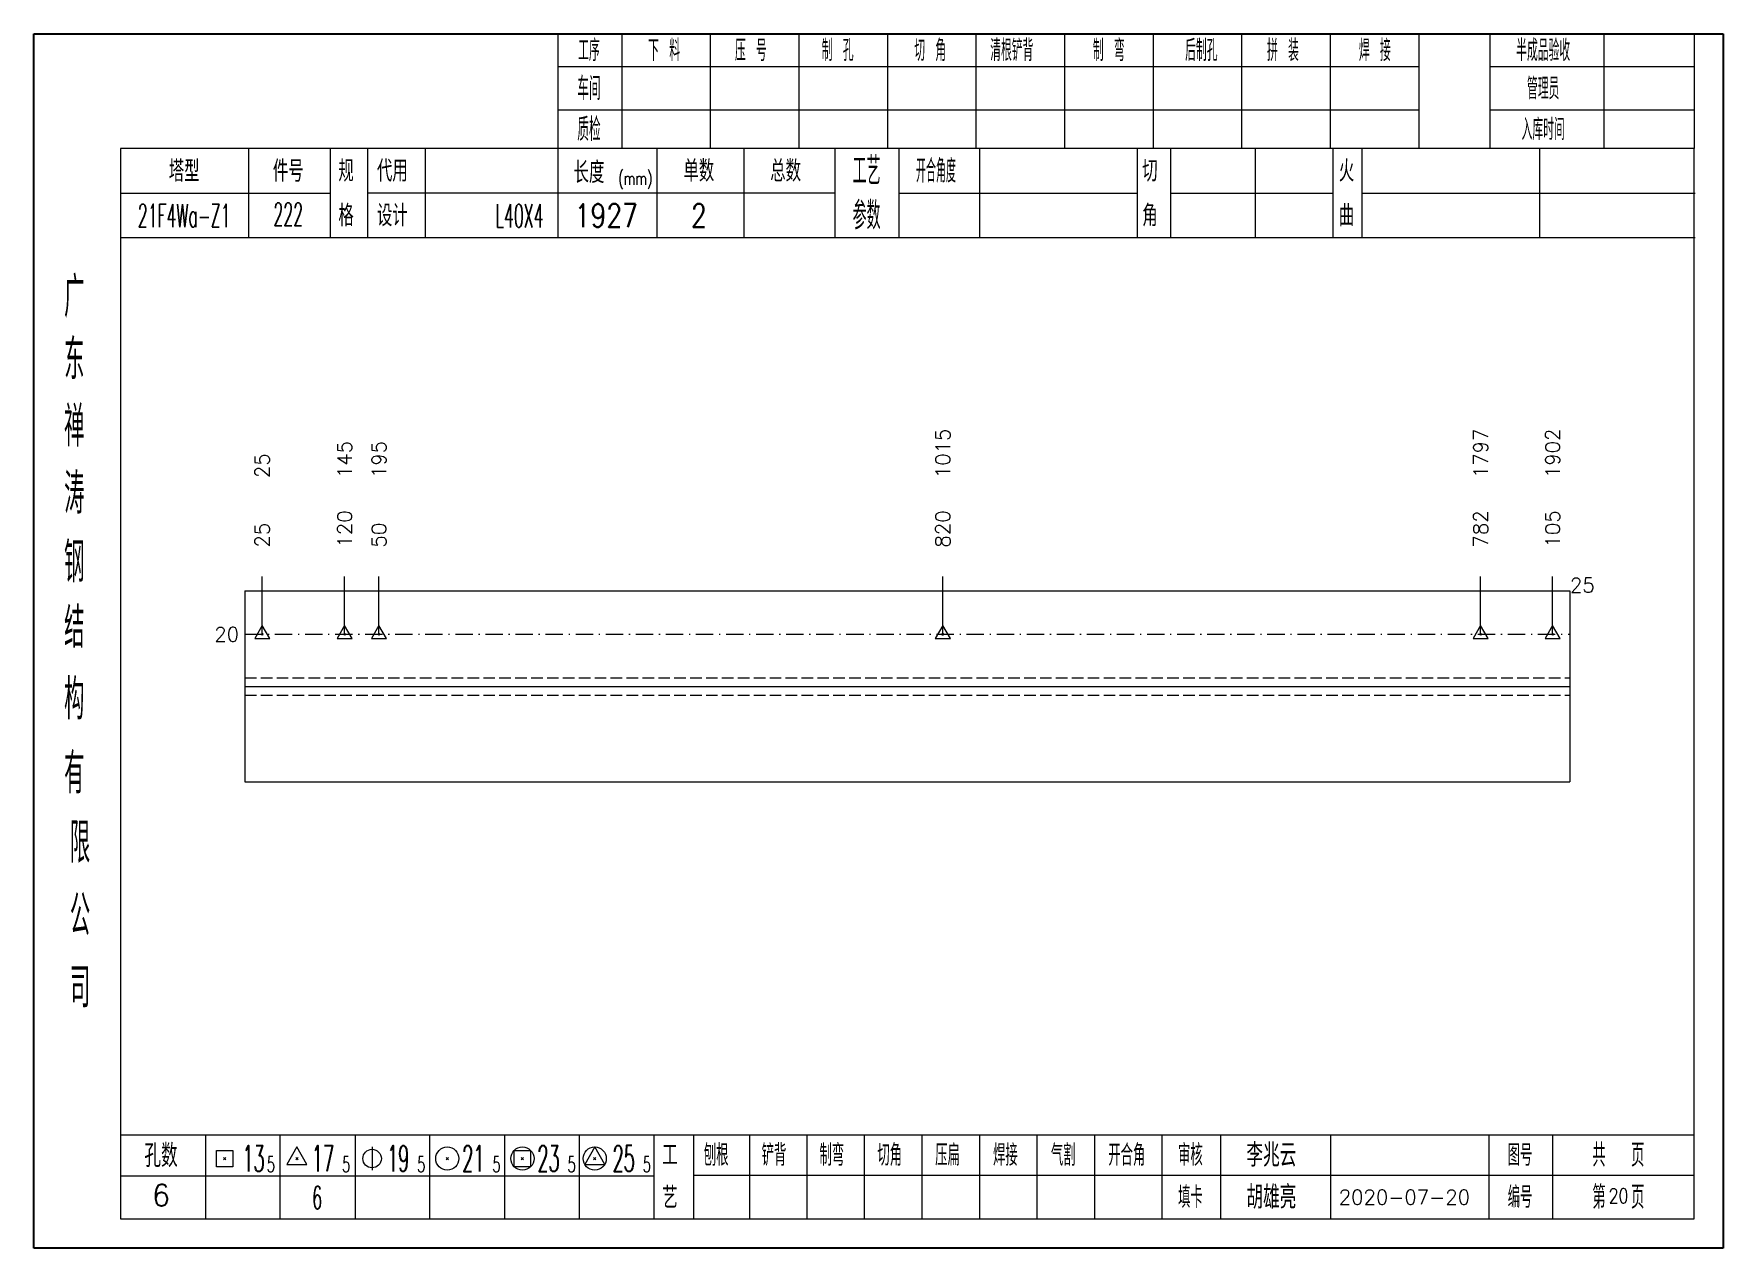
# Model space of a CAD drawing. Extents: x 1310 to 15542, y -76 to 8381.
# Drawn here: x 7446.9 to 7739, y 5083.7 to 5293.7 of the extents above; entities that cross this region are included whole.
import ezdxf
from ezdxf.enums import TextEntityAlignment as Align

# ---------------------------------------------------------------- set-up
doc = ezdxf.new("R2010")
doc.units = 0
doc.header["$MEASUREMENT"] = 0
doc.linetypes.add('一点画线', pattern=[5.2, 3, -1, 0.2, -1])
doc.linetypes.add('虚线', pattern=[2.75, 2, -0.75])
doc.layers.get('0').update_dxf_attribs({"linetype": 'CONTINUOUS', "lineweight": 25})
for name, color, linetype, lineweight in [('1', 7, 'CONTINUOUS', 25), ('4', 7, 'CONTINUOUS', 25), ('5', 7, 'CONTINUOUS', 25)]:
    doc.layers.add(name, color=color, linetype=linetype, lineweight=lineweight)
doc.styles.get("Standard").update_dxf_attribs({"font": 'simplex.shx', "width": 0.7, "height": 3, "bigfont": 'gbhzfs.shx'})

msp = doc.modelspace()

# ---------------------------------------------------------------- texts
at = {"color": 7, "linetype": 'Continuous', "lineweight": 13}
for s, p in [('1015', (7604.08, 5216.854)), ('1797', (7697.064, 5216.854)), ('1902', (7709.522, 5216.854)), ('25', (7486.392, 5216.854)), ('145', (7500.633, 5216.854)), ('195', (7506.578, 5216.854))]:
    msp.add_text(s, height=2.5, rotation=90, dxfattribs=at).set_placement(p, align=Align.MIDDLE_LEFT)
at = {"color": 8, "linetype": 'Continuous', "lineweight": 9}
for s, p in [('25', (7486.392, 5204.854)), ('120', (7500.633, 5204.854)), ('50', (7506.578, 5204.854)), ('820', (7604.08, 5204.854)), ('782', (7697.064, 5204.854)), ('105', (7709.522, 5204.854))]:
    msp.add_text(s, height=2.5, rotation=90, dxfattribs=at).set_placement(p, align=Align.MIDDLE_LEFT)
at = {"color": 7, "linetype": 'Continuous', "lineweight": 13}
msp.add_text('25', height=2.5, dxfattribs=at).set_placement((7712.522, 5198.354), align=Align.MIDDLE_LEFT)
msp.add_text('20', height=2.5, dxfattribs=at).set_placement((7482.392, 5189.854), align=Align.MIDDLE_RIGHT)
at = {"layer": '4', "color": 1, "linetype": 'Continuous', "lineweight": 25}
for s, height, width, p in [('工序', 3.7, 0.7, (7542.892, 5290.811)), ('下 料', 3.7, 0.7, (7555.892, 5290.811)), ('压 号', 3.7, 0.7, (7570.892, 5290.811)), ('制 孔', 3.7, 0.7, (7585.892, 5290.811)), ('切 角', 3.7, 0.7, (7601.892, 5290.811)), ('清根铲背 ', 3.7, 0.7, (7616.892, 5290.811)), (' 制 弯', 3.7, 0.7, (7631.892, 5290.811)), (' 后制孔', 3.7, 0.7, (7647.892, 5290.811)), ('拼 装', 3.7, 0.7, (7662.892, 5290.811)), (' 焊 接', 3.7, 0.7, (7677.892, 5290.811)), ('半成品验收', 3.7, 0.7, (7707.892, 5290.811)), ('车间', 4, 0.7, (7542.892, 5284.211)), ('管理员', 3.7, 0.7, (7707.892, 5284.211)), ('质检', 4, 0.7, (7542.892, 5277.151)), ('入库时间', 3.7, 0.7, (7707.892, 5277.151)), ('(mm)', 2.24, 0.7, (7550.892, 5268.711)), ('工艺', 4.8, 0.7, (7590.892, 5269.971)), ('开合角度', 4, 0.6, (7602.892, 5269.971)), ('21F4Wa-Z1', 4, 0.5, (7472.892, 5262.231)), ('222', 4, 0.5, (7490.892, 5262.481)), ('L40X4', 4, 0.5, (7530.892, 5262.211)), ('1927', 4, 0.8, (7545.892, 5262.261)), ('2', 4, 0.8, (7561.892, 5262.261)), ('参数', 4.8, 0.7, (7590.892, 5262.261)), ('广', 6.96, 0.7, (7453.892, 5248.181)), ('东', 6.96, 0.7, (7453.892, 5237.391)), ('禅', 6.96, 0.7, (7453.892, 5225.801)), ('涛', 6.96, 0.7, (7453.892, 5214.201)), ('钢', 6.96, 0.7, (7453.892, 5202.311)), ('结', 6.96, 0.7, (7453.892, 5191.001)), ('构', 6.96, 0.7, (7453.892, 5178.621)), ('有', 6.96, 0.7, (7453.892, 5165.811)), ('限', 6.96, 0.7, (7454.892, 5153.811)), ('公', 6.96, 0.7, (7454.892, 5141.271)), ('司', 6.96, 0.7, (7454.892, 5128.791)), ('13', 4.47, 0.5, (7484.892, 5099.211)), ('17', 4.47, 0.5, (7496.892, 5099.211)), ('19', 4.47, 0.5, (7509.892, 5099.211)), ('21', 4.47, 0.5, (7522.892, 5099.211)), ('23', 4.47, 0.5, (7535.892, 5099.211)), ('25', 4.47, 0.5, (7548.892, 5099.211)), ('刨根', 3.7, 0.8, (7564.892, 5099.811)), ('铲背', 3.7, 0.8, (7574.892, 5099.811)), ('制弯', 3.7, 0.8, (7584.892, 5099.811)), ('切角', 3.7, 0.8, (7594.892, 5099.811)), ('压扁', 3.7, 0.8, (7604.892, 5099.811)), ('焊接', 3.7, 0.8, (7614.892, 5099.811)), ('气割', 3.7, 0.8, (7624.892, 5099.811)), ('开合角', 3.7, 0.8, (7635.892, 5099.811)), ('审核', 3.7, 0.8, (7646.892, 5099.811)), ('图号', 3.7, 0.8, (7703.892, 5099.811)), ('共  页', 4, 0.8, (7720.892, 5099.811)), ('5', 2.68, 0.6, (7487.892, 5098.211)), ('5', 2.68, 0.6, (7500.892, 5098.211)), ('5', 2.68, 0.6, (7513.892, 5098.211)), ('5', 2.68, 0.6, (7526.892, 5098.211)), ('5', 2.68, 0.6, (7539.892, 5098.211)), ('5', 2.68, 0.6, (7552.892, 5098.211)), ('填卡', 3.7, 0.8, (7646.892, 5092.541)), ('编号', 3.7, 0.8, (7703.892, 5092.541)), ('第  页', 4, 0.8, (7720.892, 5092.541)), ('6', 4, 0.5, (7495.892, 5092.461))]:
    msp.add_text(s, height=height, dxfattribs=dict(at, width=width)).set_placement(p, align=Align.MIDDLE_CENTER)
for s, height, p in [('塔型', 3.7, (7472.892, 5269.941)), ('件号', 3.7, (7490.892, 5269.941)), ('规', 3.7, (7500.892, 5269.971)), ('代用', 3.7, (7508.892, 5269.971)), ('长度', 3.7, (7542.892, 5269.711)), ('单数', 3.7, (7561.892, 5269.971)), ('总数', 3.7, (7576.892, 5269.971)), ('切', 3.7, (7639.892, 5269.971)), ('火', 3.7, (7673.892, 5269.971)), ('格', 3.7, (7500.892, 5262.261)), ('设计', 3.7, (7508.892, 5262.261)), ('角', 3.7, (7639.892, 5262.261)), ('曲', 3.7, (7673.892, 5262.261)), ('孔数', 4, (7468.892, 5099.731)), ('工', 3.7, (7556.892, 5099.811)), ('李兆云', 4, (7660.892, 5099.811)), ('6', 3.7, (7468.892, 5092.901)), ('胡雄亮', 4, (7660.892, 5092.541)), ('艺', 3.7, (7556.892, 5092.461)), ('2020-07-20', 2.5, (7683.892, 5092.541))]:
    msp.add_text(s, height=height, dxfattribs=at).set_placement(p, align=Align.MIDDLE_CENTER)
at = {"layer": '4', "color": 6, "linetype": 'Continuous', "lineweight": 25, "width": 0.8}
msp.add_text('20', height=2.5, dxfattribs=at).set_placement((7720.917, 5092.769), align=Align.MIDDLE_CENTER)

# ---------------------------------------------------------------- blocks, each defined once
blk = doc.blocks.new('孔17.5')
at = {"layer": '5', "color": 7, "linetype": 'Continuous', "lineweight": 13}
for p, q in [((0, 1), (-0.866, -0.5)), ((-0.1, -0.1), (0.1, 0.1)), ((0.1, -0.1), (-0.1, 0.1)), ((0.866, -0.5), (0, 1)), ((-0.866, -0.5), (0.866, -0.5))]:
    blk.add_line(p, q, dxfattribs=at)
blk = doc.blocks.new('CTJGK')
at = {"color": 6, "linetype": 'Continuous'}
for p, q in [((0, 209.97), (292.13, 209.97)), ((0, 0), (0, 209.97)), ((292.13, 209.97), (292.13, 0)), ((292.13, 0), (0, 0))]:
    blk.add_line(p, q, dxfattribs=at)

# ---------------------------------------------------------------- linework, layer by layer
at = {"color": 7, "linetype": 'Continuous', "lineweight": 18}
for p, q in [((7483.392, 5197.354), (7483.392, 5164.354)), ((7483.392, 5197.354), (7712.522, 5197.354)), ((7712.522, 5197.354), (7712.522, 5164.354)), ((7483.392, 5180.854), (7712.522, 5180.854))]:
    msp.add_line(p, q, dxfattribs=at)
at = {"color": 7, "linetype": 'Continuous', "lineweight": 13}
for p, q in [((7486.392, 5189.854), (7486.392, 5199.854)), ((7500.633, 5189.854), (7500.633, 5199.854)), ((7506.578, 5189.854), (7506.578, 5199.854)), ((7604.08, 5189.854), (7604.08, 5199.854)), ((7697.064, 5189.854), (7697.064, 5199.854)), ((7709.522, 5189.854), (7709.522, 5199.854))]:
    msp.add_line(p, q, dxfattribs=at)
at = {"color": 3, "linetype": '一点画线', "lineweight": 13}
msp.add_line((7483.392, 5189.854), (7712.522, 5189.854), dxfattribs=at)
at = {"color": 1, "linetype": '虚线', "lineweight": 18}
for p, q in [((7483.392, 5182.354), (7712.522, 5182.354)), ((7483.392, 5179.354), (7712.522, 5179.354))]:
    msp.add_line(p, q, dxfattribs=at)
at = {"layer": '1', "color": 7, "linetype": 'Continuous', "lineweight": 18}
msp.add_line((7483.392, 5164.354), (7712.522, 5164.354), dxfattribs=at)
at = {"layer": '4', "color": 1, "linetype": 'Continuous', "lineweight": 18}
for p, q in [((7446.892, 5293.681), (7446.892, 5083.711)), ((7739.022, 5293.681), (7446.892, 5293.681)), ((7537.522, 5293.681), (7537.522, 5273.841)), ((7548.552, 5293.681), (7548.552, 5273.821)), ((7563.862, 5293.681), (7563.862, 5273.821)), ((7579.182, 5293.681), (7579.182, 5273.821)), ((7594.492, 5293.681), (7594.492, 5273.821)), ((7609.802, 5293.681), (7609.802, 5273.821)), ((7625.112, 5293.681), (7625.112, 5273.821)), ((7640.432, 5293.681), (7640.432, 5273.821)), ((7655.742, 5293.681), (7655.742, 5273.821)), ((7671.052, 5293.681), (7671.052, 5273.821)), ((7686.362, 5293.681), (7686.362, 5273.841)), ((7686.362, 5293.681), (7686.362, 5273.821)), ((7698.642, 5293.681), (7698.642, 5273.821)), ((7718.392, 5293.681), (7718.392, 5273.821)), ((7733.972, 5293.681), (7733.972, 5273.821)), ((7739.022, 5263.881), (7739.022, 5293.681)), ((7686.362, 5287.951), (7537.522, 5287.951)), ((7733.972, 5287.951), (7698.642, 5287.951)), ((7686.362, 5280.471), (7537.522, 5280.471)), ((7733.972, 5280.471), (7698.642, 5280.471)), ((7461.902, 5273.821), (7461.902, 5088.761)), ((7733.972, 5273.821), (7461.902, 5273.821)), ((7484.022, 5273.831), (7484.022, 5258.411)), ((7498.172, 5258.411), (7498.172, 5273.821)), ((7504.672, 5258.411), (7504.672, 5273.821)), ((7514.542, 5273.821), (7514.542, 5258.411)), ((7537.522, 5273.841), (7537.522, 5258.411)), ((7554.642, 5273.821), (7554.642, 5258.411)), ((7569.692, 5273.821), (7569.692, 5258.411)), ((7585.392, 5273.821), (7585.392, 5258.411)), ((7596.452, 5273.821), (7596.452, 5258.411)), ((7610.402, 5273.821), (7610.402, 5258.411)), ((7637.702, 5273.821), (7637.702, 5258.411)), ((7643.462, 5273.821), (7643.462, 5258.411)), ((7658.082, 5273.821), (7658.082, 5258.411)), ((7671.542, 5273.821), (7671.542, 5258.411)), ((7676.532, 5273.821), (7676.532, 5258.411)), ((7707.272, 5273.821), (7707.272, 5258.411)), ((7733.972, 5088.761), (7733.972, 5273.821)), ((7498.172, 5266.061), (7461.902, 5266.061)), ((7585.392, 5266.111), (7504.672, 5266.111)), ((7596.452, 5266.111), (7637.702, 5266.111)), ((7643.462, 5266.111), (7671.542, 5266.111)), ((7676.532, 5266.111), (7734.152, 5266.111)), ((7739.022, 5083.711), (7739.022, 5263.881)), ((7734.152, 5258.411), (7461.902, 5258.411)), ((7461.902, 5103.291), (7733.972, 5103.291)), ((7476.592, 5103.291), (7476.592, 5088.761)), ((7489.522, 5088.761), (7489.522, 5103.291)), ((7502.452, 5103.291), (7502.452, 5088.761)), ((7515.372, 5088.761), (7515.372, 5103.291)), ((7528.302, 5103.291), (7528.302, 5088.761)), ((7541.232, 5088.761), (7541.232, 5103.291)), ((7554.152, 5088.761), (7554.152, 5103.291)), ((7561.022, 5088.761), (7561.022, 5103.291)), ((7570.682, 5088.761), (7570.682, 5103.291)), ((7580.622, 5088.761), (7580.622, 5103.291)), ((7590.562, 5088.761), (7590.562, 5103.291)), ((7600.512, 5088.761), (7600.512, 5103.291)), ((7610.452, 5088.761), (7610.452, 5103.291)), ((7620.392, 5088.761), (7620.392, 5103.291)), ((7630.342, 5088.761), (7630.342, 5103.291)), ((7641.982, 5088.761), (7641.982, 5103.291)), ((7652.132, 5088.761), (7652.132, 5103.291)), ((7671.192, 5088.761), (7671.192, 5103.291)), ((7698.572, 5088.761), (7698.572, 5103.291)), ((7709.532, 5088.761), (7709.532, 5103.291)), ((7554.152, 5096.161), (7461.902, 5096.161)), ((7560.982, 5096.321), (7733.972, 5096.321)), ((7461.902, 5088.761), (7733.972, 5088.761)), ((7446.892, 5083.711), (7739.022, 5083.711))]:
    msp.add_line(p, q, dxfattribs=at)
at = {"layer": '4', "color": 7, "linetype": 'Continuous', "lineweight": 13}
for p, q in [((7478.478, 5097.797), (7478.478, 5100.625)), ((7478.478, 5100.625), (7481.306, 5100.625)), ((7481.306, 5100.625), (7481.306, 5097.797)), ((7492.392, 5101.211), (7490.66, 5098.211)), ((7494.124, 5098.211), (7492.392, 5101.211)), ((7505.392, 5101.211), (7505.392, 5097.211)), ((7529.978, 5097.797), (7529.978, 5100.625)), ((7529.978, 5100.625), (7532.806, 5100.625)), ((7532.806, 5100.625), (7532.806, 5097.797)), ((7543.892, 5101.211), (7542.16, 5098.211)), ((7545.624, 5098.211), (7543.892, 5101.211)), ((7481.306, 5097.797), (7478.478, 5097.797)), ((7479.692, 5099.011), (7480.092, 5099.411)), ((7480.092, 5099.011), (7479.692, 5099.411)), ((7490.66, 5098.211), (7494.124, 5098.211)), ((7492.192, 5099.011), (7492.592, 5099.411)), ((7492.592, 5099.011), (7492.192, 5099.411)), ((7518.192, 5099.011), (7518.592, 5099.411)), ((7518.592, 5099.011), (7518.192, 5099.411)), ((7532.806, 5097.797), (7529.978, 5097.797)), ((7531.192, 5099.011), (7531.592, 5099.411)), ((7531.592, 5099.011), (7531.192, 5099.411)), ((7542.16, 5098.211), (7545.624, 5098.211)), ((7543.692, 5099.011), (7544.092, 5099.411)), ((7544.092, 5099.011), (7543.692, 5099.411))]:
    msp.add_line(p, q, dxfattribs=at)
for centre, radius in [((7505.392, 5099.211), 1.6), ((7518.392, 5099.211), 2), ((7531.392, 5099.211), 2), ((7543.892, 5099.211), 2)]:
    msp.add_circle(centre, radius, dxfattribs=at)

# ---------------------------------------------------------------- block references
at = {"color": 0, "linetype": 'Continuous'}
msp.add_blockref('CTJGK', (7446.892, 5083.711), dxfattribs=at)
at = {"color": 8, "linetype": 'Continuous', "lineweight": 9, "xscale": 1.5, "yscale": 1.5, "zscale": 1.5}
for p in [(7486.392, 5189.854), (7500.633, 5189.854), (7506.578, 5189.854), (7604.08, 5189.854), (7697.064, 5189.854), (7709.522, 5189.854)]:
    msp.add_blockref('孔17.5', p, dxfattribs=at)

msp.set_redraw_order([(e.dxf.handle, doc.entitydb.next_handle()) for e in msp.query("TEXT MTEXT ATTDEF DIMENSION ARC_DIMENSION")])  # texts and dimensions are drawn at this point

doc.saveas('drawing.dxf')
